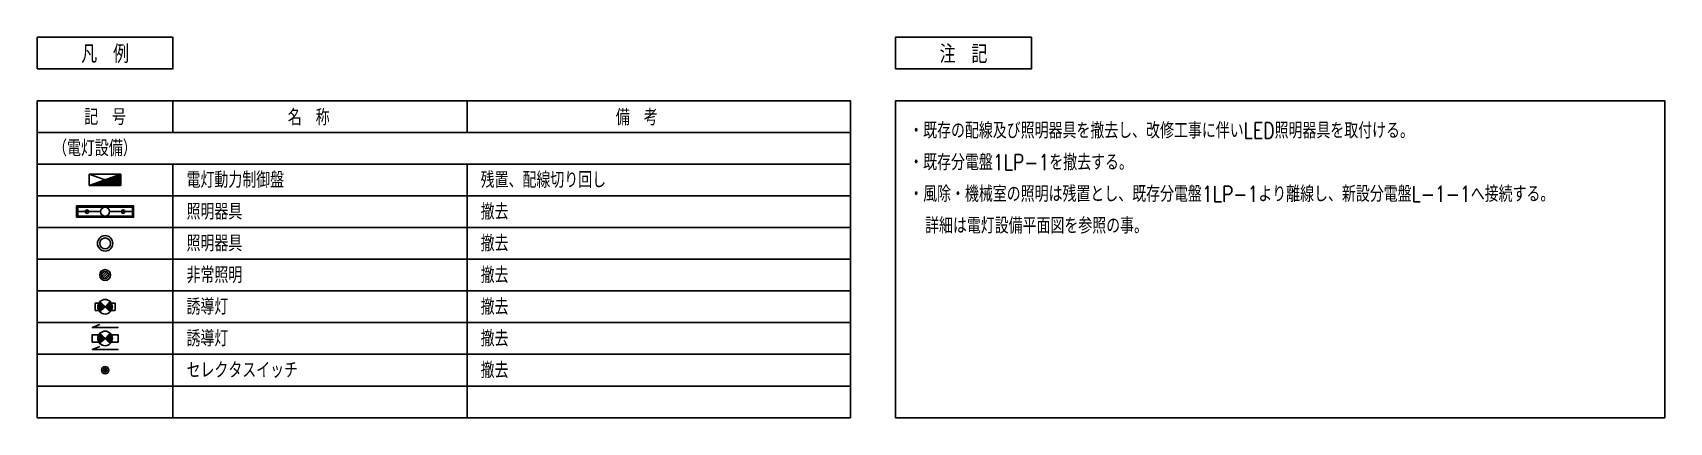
# Model space of a CAD drawing. Header units: millimetres. Extents: x 3925 to 82505, y 1454 to 57550.
# Drawn here: x 28215 to 64386, y 48950 to 57550 of the extents above; entities that cross this region are included whole.
import ezdxf
from ezdxf.enums import TextEntityAlignment as Align

# ---------------------------------------------------------------- set-up
doc = ezdxf.new("R2010")
doc.units = ezdxf.units.MM
doc.header["$LTSCALE"] = 0.2
doc.set_wipeout_variables(frame=1)
for name, color, linetype in [('1_シンボル', 2, 'Continuous'), ('1_文字', 3, 'Continuous'), ('1_枠', 7, 'Continuous')]:
    doc.layers.add(name, color=color, linetype=linetype)
doc.styles.add('L', font='simplex.shx', dxfattribs={"width": 0.8, "bigfont": 'extfont2.shx'})
doc.styles.get("Standard").update_dxf_attribs({"font": 'simplex.shx', "width": 0.8, "bigfont": 'extfont2.shx'})

# ---------------------------------------------------------------- blocks, each defined once
blk = doc.blocks.new('B-電灯動力盤 A')
at = {"linetype": 'ByBlock'}
h = blk.add_hatch(dxfattribs=at)
h.set_pattern_fill('LINE', color=0, style=0)
h.set_pattern_definition([(0, (-9500, -23375), (0, 3.175), [])])
h.paths.add_polyline_path([(350, 250), (-350, 0), (350, 0)])
at = {"color": 0, "linetype": 'ByBlock', "lineweight": -2}
blk.add_line((-350, 250), (350, 0), dxfattribs=at)
at = {"color": 0, "linetype": 'ByBlock'}
for p, q in [((350, 250), (-350, 0)), ((350, 250), (-350, 250)), ((-350, 250), (-350, 0)), ((-350, 0), (350, 0)), ((350, 0), (350, 250))]:
    blk.add_line(p, q, dxfattribs=at)

msp = doc.modelspace()

# ---------------------------------------------------------------- wipeouts: each hides what was drawn before it
msp.add_wipeout([(28215, 57550), (64386, 57550), (64386, 48950), (28215, 48950)])

# ---------------------------------------------------------------- next in the draw order: linework, layer by layer
at = {"layer": '1_シンボル', "color": 7, "linetype": 'Continuous', "lineweight": -3}
for points in [[(29185, 53475), (30445, 53475), (30445, 53725), (29185, 53725)], [(29210, 53500), (30420, 53500), (30420, 53700), (29210, 53700)], [(29698, 51105), (29530, 51044), (30100, 51044), (29530, 51044)], [(29775, 50840), (29775, 50760)], [(29811, 50804), (29811, 50796)], [(29847, 50832), (29847, 50768)], [(29883, 50868), (29883, 50732)], [(29919, 50904), (29919, 50696)], [(29955, 50879), (29955, 50721)], [(29698, 50620), (29530, 50559), (30100, 50559), (29530, 50559)]]:
    msp.add_lwpolyline(points, close=True, dxfattribs=at)
for points in [[(29210, 53600), (29715, 53600)], [(29915, 53600), (30420, 53600)], [(29737, 52211), (29804, 52278)], [(29744, 52167), (29848, 52271)], [(29766, 52138), (29877, 52249)], [(29801, 52122), (29893, 52214)], [(29676, 51580), (29595, 51580), (29595, 51420), (29676, 51420)], [(29675, 51421), (29675, 51579)], [(29701, 51614), (29815, 51500), (29929, 51386)], [(29701, 51386), (29815, 51500), (29929, 51614)], [(29711, 51396), (29711, 51604)], [(29747, 51432), (29747, 51568)], [(29783, 51468), (29783, 51532)], [(29819, 51496), (29819, 51504)], [(29855, 51460), (29855, 51540)], [(29891, 51424), (29891, 51576)], [(29927, 51388), (29927, 51612)], [(29954, 51420), (30035, 51420), (30035, 51580), (29954, 51580)], [(29963, 51438), (29963, 51562)], [(29676, 50720), (29530, 50720), (29530, 50880), (29676, 50880)], [(29676, 50720), (29530, 50720), (29530, 50880), (29676, 50880)], [(29667, 50738), (29667, 50862)], [(29667, 50738), (29667, 50862)], [(29929, 50914), (29815, 50800), (29701, 50686), (29815, 50800), (29701, 50914), (29815, 50800), (29929, 50686)], [(29703, 50688), (29703, 50912)], [(29703, 50688), (29703, 50912)], [(29739, 50724), (29739, 50876)], [(29739, 50724), (29739, 50876)], [(29929, 50686), (29815, 50800), (29929, 50914)], [(29954, 50880), (30100, 50880), (30100, 50720), (29954, 50720)], [(29954, 50880), (30100, 50880), (30100, 50720), (29954, 50720)], [(29733, 50100), (29897, 50100)], [(29733, 50100), (29897, 50100)], [(29757, 50158), (29873, 50042)], [(29873, 50158), (29757, 50042)], [(29757, 50158), (29873, 50042)], [(29873, 50158), (29757, 50042)], [(29815, 50182), (29815, 50018)], [(29815, 50182), (29815, 50018)]]:
    msp.add_lwpolyline(points, dxfattribs=at)
msp.add_lwpolyline([(29929, 51386, 0.414213), (29929, 51614, 0.414214), (29701, 51614, 0.414213), (29701, 51386, 0.414214), (29929, 51386)], format="xyb", dxfattribs=at)
for points in [[(29929, 50686, 0.414214), (29929, 50914, 0.414213), (29701, 50914, 0.414214), (29701, 50686, 0.414213)], [(29929, 50686, 0.414214), (29929, 50914, 0.414213), (29701, 50914, 0.414214), (29701, 50686, 0.414214)]]:
    msp.add_lwpolyline(points, format="xyb", close=True, dxfattribs=at)
for centre, radius in [((29415, 53600), 38.4), ((29815, 53600), 100), ((30215, 53600), 38.4), ((29815, 52900), 170), ((29815, 52900), 170), ((29815, 52900), 120), ((29815, 52900), 120), ((29815, 52200), 120), ((29815, 52200), 78.9), ((29815, 50100), 81.5), ((29815, 50100), 81.5)]:
    msp.add_circle(centre, radius, dxfattribs=at)
at = {"layer": '1_枠', "color": 3, "lineweight": -3}
for p, q in [((31315, 56050), (31315, 55350)), ((37815, 56050), (37815, 55350)), ((31315, 54650), (31315, 49050)), ((37815, 54650), (37815, 49050))]:
    msp.add_line(p, q, dxfattribs=at)
at = {"layer": '1_枠', "lineweight": -3}
for p, q in [((28315, 55350), (46287, 55350)), ((28315, 54650), (46287, 54650)), ((28315, 53950), (46287, 53950)), ((28315, 53250), (46287, 53250)), ((28315, 52550), (46287, 52550)), ((28315, 51850), (46287, 51850)), ((28315, 51150), (46287, 51150)), ((28315, 50450), (46287, 50450)), ((28315, 49750), (46287, 49750))]:
    msp.add_line(p, q, dxfattribs=at)
at = {"layer": '1_枠', "color": 2, "lineweight": -3}
for points in [[(28315, 56750), (31315, 56750), (31315, 57450), (28315, 57450)], [(47287, 56750), (50287, 56750), (50287, 57450), (47287, 57450)], [(28315, 49050), (28315, 56050), (46287, 56050), (46287, 49050), (28315, 49050)], [(64286, 49050), (47287, 49050), (47287, 56050), (64286, 56050)]]:
    msp.add_lwpolyline(points, close=True, dxfattribs=at)

# ---------------------------------------------------------------- next in the draw order: block references
at = {"layer": '1_シンボル', "linetype": 'Continuous'}
msp.add_blockref('B-電灯動力盤 A', (29815, 54175), dxfattribs=at)

# ---------------------------------------------------------------- next in the draw order: texts
at = {"layer": '1_文字', "lineweight": -3, "style": 'L', "width": 0.8}
for s, p in [('凡\u3000例', (29815, 57100)), ('注\u3000記', (48787, 57100))]:
    msp.add_text(s, height=400, dxfattribs=at).set_placement(p, align=Align.MIDDLE)
at = {"layer": '1_文字', "lineweight": -3, "width": 0.8}
for s, p in [('記\u3000号', (29815, 55700)), ('名\u3000称', (34315, 55700)), ('備\u3000考', (41565, 55700))]:
    msp.add_text(s, height=350, dxfattribs=at).set_placement(p, align=Align.MIDDLE)
for s, p in [('・既存の配線及び照明器具を撤去し、改修工事に伴いLED照明器具を取付ける。', (47587, 55215)), ('（電灯設備）', (28665, 54825)), ('・既存分電盤1LP-1を撤去する。', (47587, 54515)), ('電灯動力制御盤', (31615, 54125)), ('残置、配線切り回し', (38115, 54125)), ('・風除・機械室の照明は残置とし、既存分電盤1LP-1より離線し、新設分電盤L-1-1へ接続する。', (47587, 53815)), ('照明器具', (31615, 53425)), ('撤去', (38115, 53425)), ('詳細は電灯設備平面図を参照の事。', (47937, 53115)), ('照明器具', (31615, 52725)), ('撤去', (38115, 52725)), ('非常照明', (31615, 52025)), ('撤去', (38115, 52025)), ('誘導灯', (31615, 51325)), ('撤去', (38115, 51325)), ('誘導灯', (31615, 50625)), ('撤去', (38115, 50625)), ('セレクタスイッチ', (31615, 49925)), ('撤去', (38115, 49925))]:
    msp.add_text(s, height=350, dxfattribs=at).set_placement(p)

doc.saveas('drawing.dxf')
